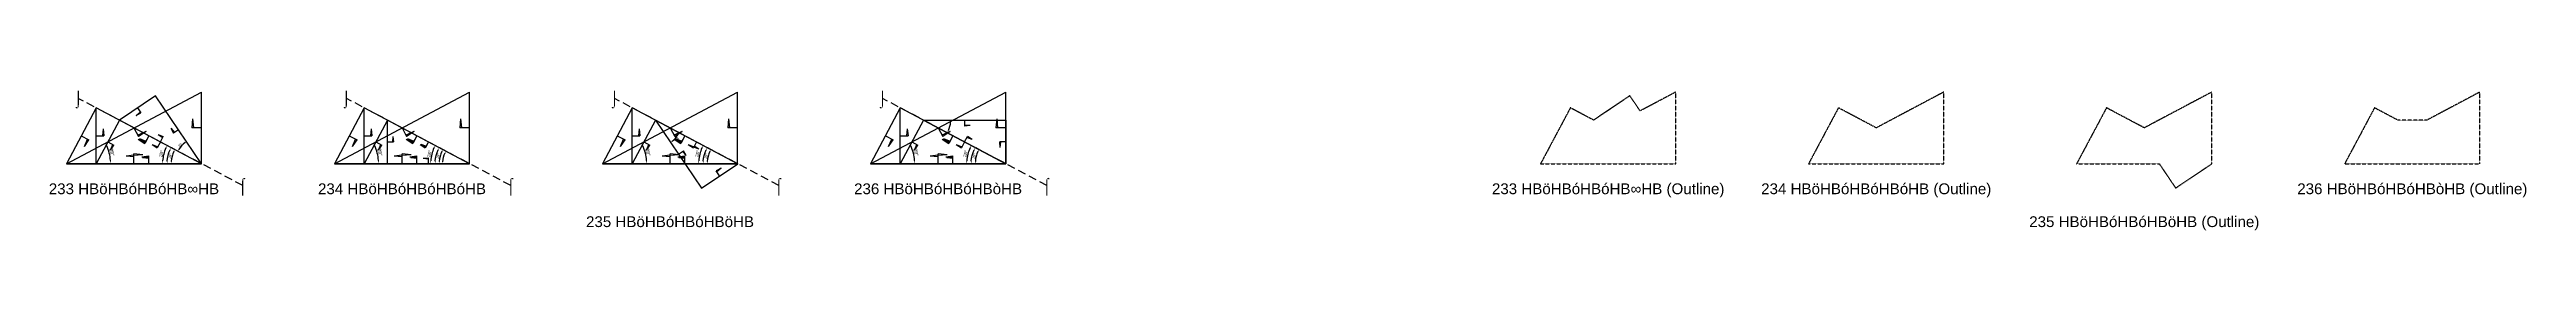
# Model space of a CAD drawing. Header units: millimetres. Extents: x -201764 to 671342, y -3335564 to 24518.
# Drawn here: x 247964 to 522692, y -2339537 to -2324001 of the extents above; entities that cross this region are included whole.
import ezdxf
from ezdxf.enums import TextEntityAlignment as Align

# ---------------------------------------------------------------- set-up
doc = ezdxf.new("R2010")
doc.units = ezdxf.units.MM
doc.header["$PDMODE"] = 35
doc.linetypes.add('DASHED', pattern=[19.05, 12.7, -6.35])
for name, color, linetype in [('BASE', 170, 'Continuous'), ('HYPOTENUSE', 20, 'Continuous'), ('PERPENDICULAR', 90, 'Continuous')]:
    doc.layers.add(name, color=color, linetype=linetype)
doc.styles.add('Arial', font='arial_0.ttf')
doc.dimstyles.new('ISO-25', dxfattribs={"dimtxt": 250, "dimasz": 100, "dimexe": 1.25, "dimexo": 0.625, "dimgap": 100, "dimtad": 1, "dimdec": 0, "dimtxsty": 'Arial', "dimcen": 2.5, "dimadec": 0, "dimazin": 0, "dimtfac": 1, "dimtdec": 0, "dimtmove": 0, "dimatfit": 3, "dimfxl": 1, "dimarcsym": 0})

# ---------------------------------------------------------------- blocks, each defined once
blk = doc.blocks.new('*D49')
at = {"color": 0, "lineweight": -2, "ltscale": 100, "transparency": 16777216}
blk.add_arc((0, 0), 4906, 4.08845, 23.91155, dxfattribs=at)
at = {"color": 0, "ltscale": 100, "transparency": 16777216}
for points in [[(4432, 1963), (4537, 2014), (4332, 2303)], [(4952, 352), (4835, 348), (4906, 0)]]:
    blk.add_solid(points, dxfattribs=at)
at = {"layer": 'Defpoints', "color": 0, "ltscale": 100, "transparency": 16777216}
for p in [(15000, 7976), (0, 0), (0, 0), (4841, 796), (15000, 0)]:
    blk.add_point(p, dxfattribs=at)
at = {"color": 0, "ltscale": 100, "transparency": 16777216, "insert": (5055, 1260), "char_height": 400, "attachment_point": 5, "rotation": 284, "style": 'Arial'}
blk.add_mtext('28°', dxfattribs=at)
blk = doc.blocks.new('SanjoyNathGeometrifyingTrigonometryFundamentalLockedSet')
at = {"color": 242, "linetype": 'DASHED', "ltscale": 100, "true_color": 0xcd2027}
for p, q in [((7500, 3987.8), (8016.4, 3016.6)), ((8852.4, 3574.3), (7922.5, 3193.2)), ((8852.4, 3574.3), (8016.4, 3016.6))]:
    blk.add_line(p, q, dxfattribs=at)
at = {"color": 114, "linetype": 'DASHED', "ltscale": 100, "true_color": 0x139b48}
for p, q in [((14000, 4987.8), (13900, 3987.8)), ((15000, 3987.8), (13900, 3987.8)), ((14000, 4987.8), (14100, 3987.8))]:
    blk.add_line(p, q, dxfattribs=at)
at = {"color": 159, "linetype": 'DASHED', "ltscale": 100, "true_color": 0x22346e}
for p, q in [((7500, 0), (7500, 1100)), ((8500, 1000), (7500, 1100)), ((8500, 1000), (7500, 900))]:
    blk.add_line(p, q, dxfattribs=at)
at = {"layer": 'BASE'}
blk.add_line((0, 0), (15000, 0), dxfattribs=at)
at = {"layer": 'HYPOTENUSE'}
blk.add_line((0, 0), (15000, 7975.6), dxfattribs=at)
at = {"layer": 'PERPENDICULAR'}
blk.add_line((15000, 0), (15000, 7975.6), dxfattribs=at)
at = {"color": 4, "ltscale": 100}
dim = blk.add_angular_dim_2l(base=(4841, 795.6), line1=((0, 0), (15000, 0)), line2=((0, 0), (15000, 7975.6)), dimstyle='ISO-25', override={"dimtxt": 400, "dimasz": 350, "dimgap": 100}, dxfattribs=at)
dim.commit()
dim.dimension.update_dxf_attribs({"geometry": '*D49', "text_midpoint": (5055.4, 1260.5)})

msp = doc.modelspace()

# ---------------------------------------------------------------- linework, layer by layer
at = {"linetype": 'DASHED', "ltscale": 70}
for p, q in [((269386, -2334549), (251153, -2324854)), ((299116, -2334549), (280883, -2324854)), ((328846, -2334549), (310613, -2324854)), ((358576, -2334549), (340343, -2324854))]:
    msp.add_line(p, q, dxfattribs=at)
at = {"linetype": 'DASHED'}
for points in [[(428342, -2332125), (428342, -2324149), (424383, -2326255), (423244, -2324567), (419226, -2327278), (416648, -2325907), (413342, -2332125)], [(450572, -2328137), (446378, -2325907), (443072, -2332125), (458072, -2332125), (458072, -2324149)], [(480302, -2328137), (476108, -2325907), (472802, -2332125), (481955, -2332125), (483784, -2334836), (487802, -2332125), (487802, -2324149)], [(517532, -2332125), (517532, -2324149), (511649, -2327278), (508416, -2327278), (505838, -2325907), (502532, -2332125)]]:
    msp.add_lwpolyline(points, close=True, dxfattribs=at)

# ---------------------------------------------------------------- block references
for p in [(249828, -2332125), (279558, -2332125), (309287, -2332125), (339017, -2332125)]:
    msp.add_blockref('SanjoyNathGeometrifyingTrigonometryFundamentalLockedSet', p, dxfattribs=at)
at = {"linetype": 'DASHED', "ltscale": 100}
for p, xscale, yscale, zscale, rotation in [((264828, -2332125), 0.882947592858929, 0.882947592858929, 0.882947592858929, 151.9999999999999), ((264828, -2332125), 0.6077706275583941, 0.6077706275583941, 0.6077706275583941, 123.9999999999989), ((294558, -2332125), 0.882947592858929, 0.882947592858929, 0.882947592858929, 151.9999999999999), ((324287, -2332125), 0.882947592858929, 0.882947592858929, 0.882947592858929, 151.9999999999999), ((315171, -2327278), 0.607770627558393, 0.607770627558393, 0.607770627558393, 303.9999999999989), ((354017, -2332125), 0.882947592858929, 0.882947592858929, 0.882947592858929, 151.9999999999999), ((264828, -2332125), 0.6883428104611127, 0.6883428104611127, 0.6883428104611127, 151.9999999999999), ((294558, -2332125), 0.6883428104611127, 0.6883428104611127, 0.6883428104611127, 151.9999999999999), ((294558, -2332125), -0.607770627558393, 0.607770627558393, 0.607770627558393, 359.999999999999), ((324287, -2332125), 0.6883428104611127, 0.6883428104611127, 0.6883428104611127, 151.9999999999999), ((354017, -2332125), 0.6883428104611127, 0.6883428104611127, 0.6883428104611127, 151.9999999999999), ((344901, -2327278), -0.607770627558393, 0.607770627558393, 0.607770627558393, 180)]:
    msp.add_blockref('SanjoyNathGeometrifyingTrigonometryFundamentalLockedSet', p, dxfattribs=dict(at, xscale=xscale, yscale=yscale, zscale=zscale, rotation=rotation))
at = {"linetype": 'DASHED', "ltscale": 100, "xscale": -0.7795964517353771, "yscale": 0.7795964517353771, "zscale": 0.7795964517353771}
for p in [(264828, -2332125), (294558, -2332125), (324287, -2332125), (354017, -2332125)]:
    msp.add_blockref('SanjoyNathGeometrifyingTrigonometryFundamentalLockedSet', p, dxfattribs=at)

# ---------------------------------------------------------------- texts
at = {"linetype": 'DASHED', "ltscale": 100, "style": 'Arial'}
for s, p in [('⌡', (251153, -2324854)), ('⌡', (280883, -2324854)), ('⌡', (310613, -2324854)), ('⌡', (340343, -2324854)), ('233 HBöHBóHBóHB∞HB', (257328, -2334916)), ('⌠', (269386, -2334549)), ('234 HBöHBóHBóHBóHB', (287058, -2334916)), ('⌠', (299116, -2334549)), ('⌠', (328846, -2334549)), ('236 HBöHBóHBóHBòHB', (346517, -2334916)), ('⌠', (358576, -2334549)), ('233 HBöHBóHBóHB∞HB (Outline)', (420842, -2334916)), ('234 HBöHBóHBóHBóHB (Outline)', (450572, -2334916)), ('236 HBöHBóHBóHBòHB (Outline)', (510032, -2334916)), ('235 HBöHBóHBóHBöHB', (316787, -2338576)), ('235 HBöHBóHBóHBöHB (Outline)', (480302, -2338576))]:
    msp.add_text(s, height=1200, dxfattribs=at).set_placement(p, align=Align.MIDDLE_CENTER)

doc.saveas('drawing.dxf')
